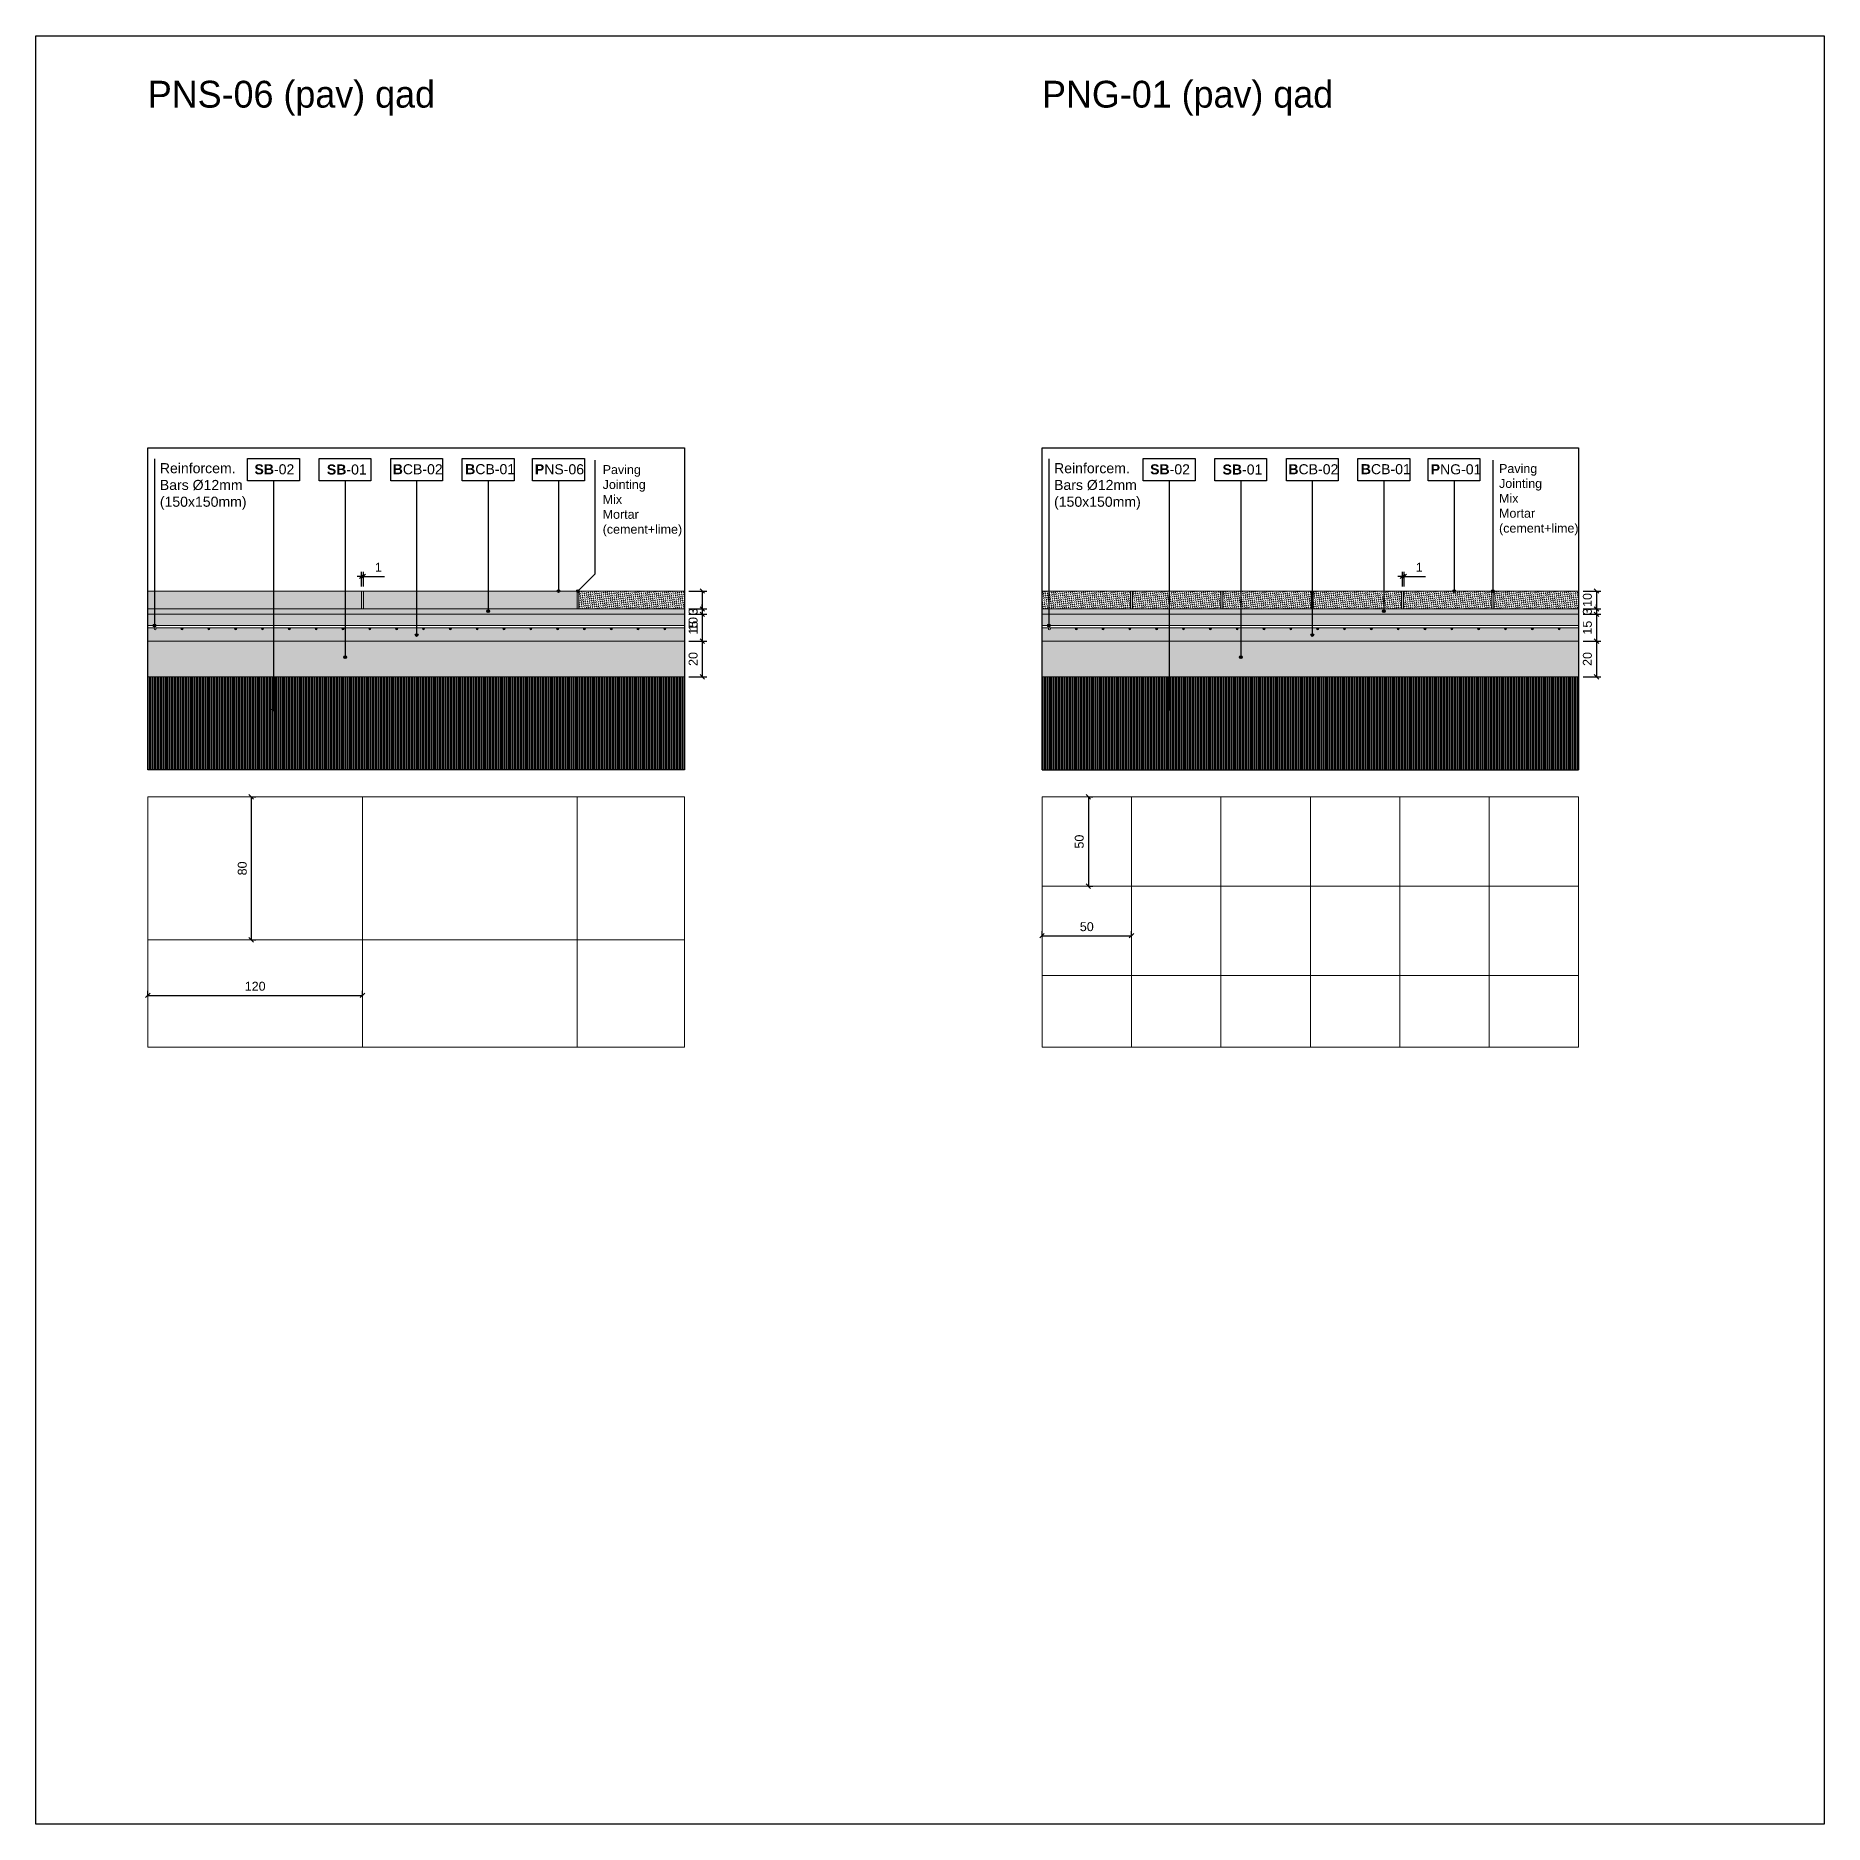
# Model space of a CAD drawing. Header units: metres. Extents: x -325 to 301, y -147 to 149.
# Drawn here: x 260.92 to 270.92, y 103.46 to 113.46 of the extents above; entities that cross this region are included whole.
import ezdxf

# ---------------------------------------------------------------- set-up
doc = ezdxf.new("R2010")
doc.units = ezdxf.units.M
doc.layers.get('Defpoints').update_dxf_attribs({"lineweight": 13})
doc.layers.add('-aux', color=50, linetype='Continuous', plot=False)
doc.layers.add('02-L-AUX', color=2, linetype='Continuous', plot=False)
doc.layers.add('0-TX-1_25', color=7, linetype='Continuous', true_color=0x3f4f7f)
doc.layers.add('EIT_3 TR sorra', color=7, linetype='Continuous', true_color=0xd8ceb0)
for name, color, linetype, lineweight, true_color in [('02-L-Joints-Paviment_07_Natural Stone', 7, 'Continuous', 5, 0x998833), ('03-TR-Paviment_08_Natural Stone Bleachers', 7, 'Continuous', 5, 0xafad9d), ('3-TR tot_u', 7, 'Continuous', 5, 0x787878)]:
    doc.layers.add(name, color=color, linetype=linetype, lineweight=lineweight, true_color=true_color)
for name, color, linetype, lineweight in [('1-CM', 7, 'Continuous', 0), ('2-L-secció', 1, 'Continuous', 0), ('2-metall', 5, 'Continuous', 0), ('3-TR Seleccionat', 44, 'Continuous', 0), ('3-TR Tot-u', 37, 'Continuous', 0)]:
    doc.layers.add(name, color=color, linetype=linetype, lineweight=lineweight)
for name, color, linetype in [('A-KEYPLAN_HATCH', 7, 'Continuous'), ('A_TEXT_2', 7, 'Continuous'), ('EIT_0 Llegenda', 7, 'Continuous')]:
    doc.layers.add(name, color=color, linetype=linetype)
doc.styles.get("Standard").update_dxf_attribs({"font": 'arial.ttf'})
doc.styles.add('x-llegenda materials$0$ENGRAVERS', font='TT0586M.TTF')
doc.dimstyles.new('ISO-25', dxfattribs={"dimtxt": 0.1, "dimasz": 0.1, "dimexe": 0.1, "dimexo": 0.1, "dimgap": 0.1, "dimtad": 1, "dimdec": 0, "dimlfac": 100, "dimzin": 9, "dimtxsty": 'Standard', "dimblk": 'OBLIQUE', "dimcen": 0.1, "dimadec": 0, "dimazin": 0, "dimtfac": 1, "dimtdec": 0, "dimtmove": 0, "dimatfit": 3, "dimldrblk": 'OBLIQUE', "dimfxl": 1, "dimarcsym": 0})

msp = doc.modelspace()

# ---------------------------------------------------------------- texts
at = {"layer": '0-TX-1_25', "char_height": 0.05625, "attachment_point": 1}
for s, width, insert in [('Reinforcem.\\PBars Ø12mm\\P(150x150mm)', 0.52163, (261.616, 111.067)), ('{\\H0.88889x;Paving Jointing Mix Mortar\\P(cement+lime)}', 0.32764, (264.092, 111.056)), ('Reinforcem.\\PBars Ø12mm\\P(150x150mm)', 0.52163, (266.616, 111.067)), ('{\\H0.88889x;Paving Jointing Mix Mortar\\P(cement+lime)}', 0.32764, (269.104, 111.062))]:
    msp.add_mtext_dynamic_manual_height_columns(s, width=width, gutter_width=0.338, heights=[0], dxfattribs=dict(at, insert=insert))
at = {"layer": 'EIT_0 Llegenda', "char_height": 0.15, "width": 19.2101, "attachment_point": 1, "style": 'x-llegenda materials$0$ENGRAVERS'}
for s, insert in [('PNS-06 (pav) qad', (261.549, 113.205)), ('PNG-01 (pav) qad', (266.549, 113.205))]:
    msp.add_mtext(s, dxfattribs=dict(at, insert=insert))

# ---------------------------------------------------------------- blocks, each defined once
blk = doc.blocks.new('hatch keyplan 2')
at = {"layer": 'A-KEYPLAN_HATCH'}
blk.add_lwpolyline([(0, 0.00548), (0.01287, 0.00548), (0.01287, 0), (0, 0)], close=True, dxfattribs=at)
blk = doc.blocks.new('hatch keyplan')
at = {"layer": 'A-KEYPLAN_HATCH'}
blk.add_blockref('hatch keyplan 2', (1.43058, 0.85215), dxfattribs=at)
blk = doc.blocks.new('PNS06')
at = {"layer": 'A-KEYPLAN_HATCH', "xscale": 0.7124947396918078, "yscale": 0.7124947396918078, "zscale": 0.7124947396918078}
blk.add_blockref('hatch keyplan', (-1.01928, -0.60715), dxfattribs=at)
at = {"layer": 'A_TEXT_2', "insert": (-0.00057, 0.00291), "char_height": 0.0017812, "attachment_point": 1}
blk.add_mtext_dynamic_manual_height_columns('\\pi0.00098;{\\fArial|b1|i0|c0|p34;P}NS-06', width=0.0103753, gutter_width=0.01069, heights=[0], dxfattribs=at)
blk = doc.blocks.new('_Oblique')
at = {"color": 0, "lineweight": -2}
blk.add_line((-0.5, -0.5), (0.5, 0.5), dxfattribs=at)
blk = doc.blocks.new('*D776')
at = {"layer": '0-TX-1_25', "color": 0, "lineweight": -2, "transparency": 16777216}
for p, q in [((264.574, 110.352), (264.674, 110.352)), ((264.649, 110.352), (264.649, 110.252)), ((264.574, 110.252), (264.674, 110.252)), ((264.649, 110.252), (264.649, 110.11))]:
    blk.add_line(p, q, dxfattribs=at)
at = {"layer": 'Defpoints', "color": 0, "transparency": 16777216}
for p in [(264.549, 110.352), (264.549, 110.252), (264.649, 110.252)]:
    blk.add_point(p, dxfattribs=at)
at = {"layer": '0-TX-1_25', "color": 0, "lineweight": -2, "transparency": 16777216, "xscale": 0.025, "yscale": 0.025, "zscale": 0.025}
for p, rotation in [((264.649, 110.352), 90), ((264.649, 110.252), 270)]:
    blk.add_blockref('_Oblique', p, dxfattribs=dict(at, rotation=rotation))
at = {"layer": '0-TX-1_25', "color": 0, "transparency": 16777216, "insert": (264.598, 110.168), "char_height": 0.05, "attachment_point": 5, "rotation": 90}
blk.add_mtext('10', dxfattribs=at)
blk = doc.blocks.new('*D777')
at = {"layer": '0-TX-1_25', "color": 0, "lineweight": -2, "transparency": 16777216}
for p, q in [((264.574, 110.072), (264.674, 110.072)), ((264.649, 110.072), (264.649, 109.872)), ((264.574, 109.872), (264.674, 109.872))]:
    blk.add_line(p, q, dxfattribs=at)
at = {"layer": 'Defpoints', "color": 0, "transparency": 16777216}
for p in [(264.549, 110.072), (264.549, 109.872), (264.649, 109.872)]:
    blk.add_point(p, dxfattribs=at)
at = {"layer": '0-TX-1_25', "color": 0, "lineweight": -2, "transparency": 16777216, "xscale": 0.025, "yscale": 0.025, "zscale": 0.025}
for p, rotation in [((264.649, 110.072), 90), ((264.649, 109.872), 270)]:
    blk.add_blockref('_Oblique', p, dxfattribs=dict(at, rotation=rotation))
at = {"layer": '0-TX-1_25', "color": 0, "transparency": 16777216, "insert": (264.598, 109.972), "char_height": 0.05, "attachment_point": 5, "rotation": 90}
blk.add_mtext('20', dxfattribs=at)
blk = doc.blocks.new('*D778')
at = {"layer": '0-TX-1_25', "color": 0, "lineweight": -2, "transparency": 16777216}
for p, q in [((264.574, 110.222), (264.674, 110.222)), ((264.649, 110.222), (264.649, 110.072)), ((264.574, 110.072), (264.674, 110.072))]:
    blk.add_line(p, q, dxfattribs=at)
at = {"layer": 'Defpoints', "color": 0, "transparency": 16777216}
for p in [(264.549, 110.222), (264.549, 110.072), (264.649, 110.072)]:
    blk.add_point(p, dxfattribs=at)
at = {"layer": '0-TX-1_25', "color": 0, "lineweight": -2, "transparency": 16777216, "xscale": 0.025, "yscale": 0.025, "zscale": 0.025}
for p, rotation in [((264.649, 110.222), 90), ((264.649, 110.072), 270)]:
    blk.add_blockref('_Oblique', p, dxfattribs=dict(at, rotation=rotation))
at = {"layer": '0-TX-1_25', "color": 0, "transparency": 16777216, "insert": (264.598, 110.147), "char_height": 0.05, "attachment_point": 5, "rotation": 90}
blk.add_mtext('15', dxfattribs=at)
blk = doc.blocks.new('*D779')
at = {"layer": '0-TX-1_25', "color": 0, "lineweight": -2, "transparency": 16777216}
for p, q in [((264.574, 110.252), (264.674, 110.252)), ((264.574, 110.222), (264.674, 110.222)), ((264.649, 110.252), (264.649, 110.277)), ((264.649, 110.252), (264.649, 110.222)), ((264.649, 110.222), (264.649, 110.197))]:
    blk.add_line(p, q, dxfattribs=at)
at = {"layer": 'Defpoints', "color": 0, "transparency": 16777216}
for p in [(264.549, 110.252), (264.549, 110.222), (264.649, 110.222)]:
    blk.add_point(p, dxfattribs=at)
at = {"layer": '0-TX-1_25', "color": 0, "lineweight": -2, "transparency": 16777216, "xscale": 0.025, "yscale": 0.025, "zscale": 0.025}
for p, rotation in [((264.649, 110.252), 270), ((264.649, 110.222), 90)]:
    blk.add_blockref('_Oblique', p, dxfattribs=dict(at, rotation=rotation))
at = {"layer": '0-TX-1_25', "color": 0, "transparency": 16777216, "insert": (264.598, 110.237), "char_height": 0.05, "attachment_point": 5, "rotation": 90}
blk.add_mtext('3', dxfattribs=at)
blk = doc.blocks.new('SB-02')
at = {"layer": 'A-KEYPLAN_HATCH'}
blk.add_blockref('hatch keyplan', (-1.43058, -0.85215), dxfattribs=at)
at = {"layer": 'A_TEXT_2', "insert": (-0.0008, 0.00408), "char_height": 0.0025, "attachment_point": 1}
blk.add_mtext_dynamic_manual_height_columns('\\pi0.00249;{\\fArial|b1|i0|c0|p34;SB}-02', width=0.0145619, gutter_width=0.015, heights=[0], dxfattribs=at)
blk = doc.blocks.new('B-CB01')
at = {"layer": 'A-KEYPLAN_HATCH'}
blk.add_blockref('hatch keyplan', (-1.43058, -0.85215), dxfattribs=at)
at = {"layer": 'A_TEXT_2', "insert": (-0.0008, 0.00411), "char_height": 0.0025, "attachment_point": 1}
blk.add_mtext_dynamic_manual_height_columns('\\pi0.00152;{\\fArial|b1|i0|c0|p34;B}CB-01', width=0.0145619, gutter_width=0.015, heights=[0], dxfattribs=at)
blk = doc.blocks.new('B-CB02')
at = {"layer": 'A-KEYPLAN_HATCH'}
blk.add_blockref('hatch keyplan', (-1.43058, -0.85215), dxfattribs=at)
at = {"layer": 'A_TEXT_2', "insert": (-0.0008, 0.00409), "char_height": 0.0025, "attachment_point": 1}
blk.add_mtext_dynamic_manual_height_columns('\\pi0.00129;{\\fArial|b1|i0|c0|p34;B}CB-02', width=0.0145619, gutter_width=0.015, heights=[0], dxfattribs=at)
blk = doc.blocks.new('POINT')
at = {"layer": '0-TX-1_25'}
h = blk.add_hatch(dxfattribs=at)
h.set_pattern_fill('ANGLE', color=256)
h.set_pattern_definition([(0, (-83.747, -12.726), (0, 6.985), [5.08, -1.905]), (90, (-83.747, -12.726), (-6.985, 4e-16), [5.08, -1.905])])
edge = h.paths.add_edge_path()
edge.add_arc((0, 0), 0.0075, 0, 360)
h = blk.add_hatch(color=256, dxfattribs=at)
h.dxf.hatch_style = 1
edge = h.paths.add_edge_path()
edge.add_arc((0, 0), 0.0075, 0, 360)
blk.add_circle((0, 0), 0.0075, dxfattribs=at)
blk = doc.blocks.new('SB-01')
at = {"layer": 'A-KEYPLAN_HATCH'}
blk.add_blockref('hatch keyplan', (-1.43058, -0.85215), dxfattribs=at)
at = {"layer": 'A_TEXT_2', "insert": (-0.0008, 0.00403), "char_height": 0.0025, "attachment_point": 1}
blk.add_mtext_dynamic_manual_height_columns('\\pi0.00271;{\\fArial|b1|i0|c0|p34;SB}-01', width=0.0145619, gutter_width=0.015, heights=[0], dxfattribs=at)
blk = doc.blocks.new('*D780')
at = {"layer": '0-TX-1_25', "color": 0, "lineweight": -2, "transparency": 16777216}
for p, q in [((262.127, 109.201), (262.152, 109.201)), ((262.127, 109.201), (262.127, 108.402)), ((262.127, 108.402), (262.152, 108.402))]:
    blk.add_line(p, q, dxfattribs=at)
at = {"layer": 'Defpoints', "color": 0, "transparency": 16777216}
for p in [(262.127, 109.201), (262.127, 108.402), (262.127, 108.402)]:
    blk.add_point(p, dxfattribs=at)
at = {"layer": '0-TX-1_25', "color": 0, "lineweight": -2, "transparency": 16777216, "xscale": 0.025, "yscale": 0.025, "zscale": 0.025}
for p, rotation in [((262.127, 109.201), 90), ((262.127, 108.402), 270)]:
    blk.add_blockref('_Oblique', p, dxfattribs=dict(at, rotation=rotation))
at = {"layer": '0-TX-1_25', "color": 0, "transparency": 16777216, "insert": (262.077, 108.801), "char_height": 0.05, "attachment_point": 5, "rotation": 90}
blk.add_mtext('80', dxfattribs=at)
blk = doc.blocks.new('*D781')
at = {"layer": '0-TX-1_25', "color": 0, "lineweight": -2, "transparency": 16777216}
for p, q in [((261.549, 108.091), (261.549, 108.116)), ((262.749, 108.091), (262.749, 108.116)), ((261.549, 108.091), (262.749, 108.091))]:
    blk.add_line(p, q, dxfattribs=at)
at = {"layer": 'Defpoints', "color": 0, "transparency": 16777216}
for p in [(261.549, 108.091), (262.749, 108.091), (262.749, 108.091)]:
    blk.add_point(p, dxfattribs=at)
at = {"layer": '0-TX-1_25', "color": 0, "lineweight": -2, "transparency": 16777216, "xscale": 0.025, "yscale": 0.025, "zscale": 0.025, "rotation": 180}
blk.add_blockref('_Oblique', (261.549, 108.091), dxfattribs=at)
at = {"layer": '0-TX-1_25', "color": 0, "lineweight": -2, "transparency": 16777216, "xscale": 0.025, "yscale": 0.025, "zscale": 0.025}
blk.add_blockref('_Oblique', (262.749, 108.091), dxfattribs=at)
at = {"layer": '0-TX-1_25', "color": 0, "transparency": 16777216, "insert": (262.149, 108.142), "char_height": 0.05, "attachment_point": 5}
blk.add_mtext('120', dxfattribs=at)
blk = doc.blocks.new('*D782')
at = {"layer": '0-TX-1_25', "color": 0, "lineweight": -2, "transparency": 16777216}
for p, q in [((262.744, 110.434), (262.719, 110.434)), ((262.744, 110.377), (262.744, 110.459)), ((262.744, 110.434), (262.754, 110.434)), ((262.754, 110.377), (262.754, 110.459)), ((262.754, 110.434), (262.872, 110.434))]:
    blk.add_line(p, q, dxfattribs=at)
at = {"layer": 'Defpoints', "color": 0, "transparency": 16777216}
for p in [(262.754, 110.434), (262.744, 110.352), (262.754, 110.352)]:
    blk.add_point(p, dxfattribs=at)
at = {"layer": '0-TX-1_25', "color": 0, "lineweight": -2, "transparency": 16777216, "xscale": 0.025, "yscale": 0.025, "zscale": 0.025}
blk.add_blockref('_Oblique', (262.744, 110.434), dxfattribs=at)
at = {"layer": '0-TX-1_25', "color": 0, "lineweight": -2, "transparency": 16777216, "xscale": 0.025, "yscale": 0.025, "zscale": 0.025, "rotation": 180}
blk.add_blockref('_Oblique', (262.754, 110.434), dxfattribs=at)
at = {"layer": '0-TX-1_25', "color": 0, "transparency": 16777216, "insert": (262.838, 110.485), "char_height": 0.05, "attachment_point": 5}
blk.add_mtext('1', dxfattribs=at)
blk = doc.blocks.new('PNG01')
at = {"layer": 'A-KEYPLAN_HATCH', "xscale": 0.7124947396918078, "yscale": 0.7124947396918078, "zscale": 0.7124947396918078}
blk.add_blockref('hatch keyplan', (-1.01928, -0.60715), dxfattribs=at)
at = {"layer": 'A_TEXT_2', "insert": (-0.00057, 0.00291), "char_height": 0.0017812, "attachment_point": 1}
blk.add_mtext_dynamic_manual_height_columns('\\pi0.00101;{\\fArial|b1|i0|c0|p34;P}NG-01', width=0.0103753, gutter_width=0.01069, heights=[0], dxfattribs=at)
blk = doc.blocks.new('*D790')
at = {"layer": '0-TX-1_25', "color": 0, "lineweight": -2, "transparency": 16777216}
for p, q in [((269.574, 110.352), (269.674, 110.352)), ((269.649, 110.352), (269.649, 110.252)), ((269.574, 110.252), (269.674, 110.252))]:
    blk.add_line(p, q, dxfattribs=at)
at = {"layer": 'Defpoints', "color": 0, "transparency": 16777216}
for p in [(269.549, 110.352), (269.549, 110.252), (269.649, 110.252)]:
    blk.add_point(p, dxfattribs=at)
at = {"layer": '0-TX-1_25', "color": 0, "lineweight": -2, "transparency": 16777216, "xscale": 0.025, "yscale": 0.025, "zscale": 0.025}
for p, rotation in [((269.649, 110.352), 90), ((269.649, 110.252), 270)]:
    blk.add_blockref('_Oblique', p, dxfattribs=dict(at, rotation=rotation))
at = {"layer": '0-TX-1_25', "color": 0, "transparency": 16777216, "insert": (269.598, 110.302), "char_height": 0.05, "attachment_point": 5, "rotation": 90}
blk.add_mtext('10', dxfattribs=at)
blk = doc.blocks.new('*D791')
at = {"layer": '0-TX-1_25', "color": 0, "lineweight": -2, "transparency": 16777216}
for p, q in [((269.574, 110.072), (269.674, 110.072)), ((269.649, 110.072), (269.649, 109.872)), ((269.574, 109.872), (269.674, 109.872))]:
    blk.add_line(p, q, dxfattribs=at)
at = {"layer": 'Defpoints', "color": 0, "transparency": 16777216}
for p in [(269.549, 110.072), (269.549, 109.872), (269.649, 109.872)]:
    blk.add_point(p, dxfattribs=at)
at = {"layer": '0-TX-1_25', "color": 0, "lineweight": -2, "transparency": 16777216, "xscale": 0.025, "yscale": 0.025, "zscale": 0.025}
for p, rotation in [((269.649, 110.072), 90), ((269.649, 109.872), 270)]:
    blk.add_blockref('_Oblique', p, dxfattribs=dict(at, rotation=rotation))
at = {"layer": '0-TX-1_25', "color": 0, "transparency": 16777216, "insert": (269.598, 109.972), "char_height": 0.05, "attachment_point": 5, "rotation": 90}
blk.add_mtext('20', dxfattribs=at)
blk = doc.blocks.new('*D792')
at = {"layer": '0-TX-1_25', "color": 0, "lineweight": -2, "transparency": 16777216}
for p, q in [((269.574, 110.222), (269.674, 110.222)), ((269.649, 110.222), (269.649, 110.072)), ((269.574, 110.072), (269.674, 110.072))]:
    blk.add_line(p, q, dxfattribs=at)
at = {"layer": 'Defpoints', "color": 0, "transparency": 16777216}
for p in [(269.549, 110.222), (269.549, 110.072), (269.649, 110.072)]:
    blk.add_point(p, dxfattribs=at)
at = {"layer": '0-TX-1_25', "color": 0, "lineweight": -2, "transparency": 16777216, "xscale": 0.025, "yscale": 0.025, "zscale": 0.025}
for p, rotation in [((269.649, 110.222), 90), ((269.649, 110.072), 270)]:
    blk.add_blockref('_Oblique', p, dxfattribs=dict(at, rotation=rotation))
at = {"layer": '0-TX-1_25', "color": 0, "transparency": 16777216, "insert": (269.598, 110.147), "char_height": 0.05, "attachment_point": 5, "rotation": 90}
blk.add_mtext('15', dxfattribs=at)
blk = doc.blocks.new('*D793')
at = {"layer": '0-TX-1_25', "color": 0, "lineweight": -2, "transparency": 16777216}
for p, q in [((269.574, 110.252), (269.674, 110.252)), ((269.574, 110.222), (269.674, 110.222)), ((269.649, 110.252), (269.649, 110.277)), ((269.649, 110.252), (269.649, 110.222)), ((269.649, 110.222), (269.649, 110.197))]:
    blk.add_line(p, q, dxfattribs=at)
at = {"layer": 'Defpoints', "color": 0, "transparency": 16777216}
for p in [(269.549, 110.252), (269.549, 110.222), (269.649, 110.222)]:
    blk.add_point(p, dxfattribs=at)
at = {"layer": '0-TX-1_25', "color": 0, "lineweight": -2, "transparency": 16777216, "xscale": 0.025, "yscale": 0.025, "zscale": 0.025}
for p, rotation in [((269.649, 110.252), 270), ((269.649, 110.222), 90)]:
    blk.add_blockref('_Oblique', p, dxfattribs=dict(at, rotation=rotation))
at = {"layer": '0-TX-1_25', "color": 0, "transparency": 16777216, "insert": (269.598, 110.237), "char_height": 0.05, "attachment_point": 5, "rotation": 90}
blk.add_mtext('3', dxfattribs=at)
blk = doc.blocks.new('*D794')
at = {"layer": '0-TX-1_25', "color": 0, "lineweight": -2, "transparency": 16777216}
for p, q in [((266.808, 109.201), (266.833, 109.201)), ((266.808, 109.201), (266.808, 108.702)), ((266.808, 108.702), (266.833, 108.702))]:
    blk.add_line(p, q, dxfattribs=at)
at = {"layer": 'Defpoints', "color": 0, "transparency": 16777216}
for p in [(266.808, 109.201), (266.808, 108.702), (266.808, 108.702)]:
    blk.add_point(p, dxfattribs=at)
at = {"layer": '0-TX-1_25', "color": 0, "lineweight": -2, "transparency": 16777216, "xscale": 0.025, "yscale": 0.025, "zscale": 0.025}
for p, rotation in [((266.808, 109.201), 90), ((266.808, 108.702), 270)]:
    blk.add_blockref('_Oblique', p, dxfattribs=dict(at, rotation=rotation))
at = {"layer": '0-TX-1_25', "color": 0, "transparency": 16777216, "insert": (266.757, 108.951), "char_height": 0.05, "attachment_point": 5, "rotation": 90}
blk.add_mtext('50', dxfattribs=at)
blk = doc.blocks.new('*D795')
at = {"layer": '0-TX-1_25', "color": 0, "lineweight": -2, "transparency": 16777216}
for p, q in [((266.549, 108.425), (266.549, 108.45)), ((266.549, 108.425), (267.049, 108.425)), ((267.049, 108.425), (267.049, 108.45))]:
    blk.add_line(p, q, dxfattribs=at)
at = {"layer": 'Defpoints', "color": 0, "transparency": 16777216}
for p in [(266.549, 108.425), (267.049, 108.425), (267.049, 108.425)]:
    blk.add_point(p, dxfattribs=at)
at = {"layer": '0-TX-1_25', "color": 0, "lineweight": -2, "transparency": 16777216, "xscale": 0.025, "yscale": 0.025, "zscale": 0.025, "rotation": 180}
blk.add_blockref('_Oblique', (266.549, 108.425), dxfattribs=at)
at = {"layer": '0-TX-1_25', "color": 0, "lineweight": -2, "transparency": 16777216, "xscale": 0.025, "yscale": 0.025, "zscale": 0.025}
blk.add_blockref('_Oblique', (267.049, 108.425), dxfattribs=at)
at = {"layer": '0-TX-1_25', "color": 0, "transparency": 16777216, "insert": (266.799, 108.475), "char_height": 0.05, "attachment_point": 5}
blk.add_mtext('50', dxfattribs=at)
blk = doc.blocks.new('*D796')
at = {"layer": '0-TX-1_25', "color": 0, "lineweight": -2, "transparency": 16777216}
for p, q in [((268.564, 110.434), (268.539, 110.434)), ((268.564, 110.377), (268.564, 110.459)), ((268.564, 110.434), (268.574, 110.434)), ((268.574, 110.377), (268.574, 110.459)), ((268.574, 110.434), (268.692, 110.434))]:
    blk.add_line(p, q, dxfattribs=at)
at = {"layer": 'Defpoints', "color": 0, "transparency": 16777216}
for p in [(268.574, 110.434), (268.564, 110.352), (268.574, 110.352)]:
    blk.add_point(p, dxfattribs=at)
at = {"layer": '0-TX-1_25', "color": 0, "lineweight": -2, "transparency": 16777216, "xscale": 0.025, "yscale": 0.025, "zscale": 0.025}
blk.add_blockref('_Oblique', (268.564, 110.434), dxfattribs=at)
at = {"layer": '0-TX-1_25', "color": 0, "lineweight": -2, "transparency": 16777216, "xscale": 0.025, "yscale": 0.025, "zscale": 0.025, "rotation": 180}
blk.add_blockref('_Oblique', (268.574, 110.434), dxfattribs=at)
at = {"layer": '0-TX-1_25', "color": 0, "transparency": 16777216, "insert": (268.658, 110.485), "char_height": 0.05, "attachment_point": 5}
blk.add_mtext('1', dxfattribs=at)
blk = doc.blocks.new('*U2865')
at = {"layer": '2-metall'}
blk.add_circle((0.041, -0.006), 0.006, dxfattribs=at)
blk = doc.blocks.new('*U2866')
at = {"layer": '2-metall', "color": 0, "linetype": 'ByBlock', "lineweight": -2, "transparency": 16777216}
for p in [(261.549, 110.147), (261.699, 110.147), (261.849, 110.147), (261.999, 110.147), (262.149, 110.147), (262.299, 110.147), (262.449, 110.147), (262.599, 110.147), (262.749, 110.147), (262.899, 110.147), (263.049, 110.147), (263.199, 110.147), (263.349, 110.147), (263.499, 110.147), (263.649, 110.147), (263.799, 110.147), (263.949, 110.147), (264.099, 110.147), (264.249, 110.147), (264.399, 110.147)]:
    blk.add_blockref('*U2865', p, dxfattribs=at)
blk = doc.blocks.new('*U2867')
at = {"layer": '2-metall'}
blk.add_circle((0.041, -0.006), 0.006, dxfattribs=at)
blk = doc.blocks.new('*U2868')
at = {"layer": '2-metall', "color": 0, "linetype": 'ByBlock', "lineweight": -2, "transparency": 16777216}
for p in [(266.549, 110.147), (266.699, 110.147), (266.849, 110.147), (266.999, 110.147), (267.149, 110.147), (267.299, 110.147), (267.449, 110.147), (267.599, 110.147), (267.749, 110.147), (267.899, 110.147), (268.049, 110.147), (268.199, 110.147), (268.349, 110.147), (268.499, 110.147), (268.649, 110.147), (268.799, 110.147), (268.949, 110.147), (269.099, 110.147), (269.249, 110.147), (269.399, 110.147)]:
    blk.add_blockref('*U2867', p, dxfattribs=at)

# ---------------------------------------------------------------- dimensions: what is measured, and where the dimension line sits
at = {"layer": '0-TX-1_25'}
for base, p1, p2, picture, middle in [((262.754, 110.434), (262.744, 110.352), (262.754, 110.352), '*D782', (262.838, 110.485)), ((268.574, 110.434), (268.564, 110.352), (268.574, 110.352), '*D796', (268.658, 110.485)), ((267.049, 108.425), (266.549, 108.425), (267.049, 108.425), '*D795', (266.799, 108.475)), ((262.749, 108.091), (261.549, 108.091), (262.749, 108.091), '*D781', (262.149, 108.142))]:
    dim = msp.add_linear_dim(base=base, p1=p1, p2=p2, dimstyle='ISO-25', override={"dimtxt": 0.05, "dimasz": 0.025, "dimexe": 0.025, "dimexo": 0.025, "dimgap": 0.025, "dimblk1": 'Oblique', "dimblk2": 'Oblique', "dimsah": 1, "dimfxl": 0.1, "dimfxlon": 1, "dimarcsym": 1}, dxfattribs=at)
    dim.commit()
    dim.dimension.update_dxf_attribs({"geometry": picture, "text_midpoint": middle})
for base, p1, p2, picture, middle in [((264.649, 110.252), (264.549, 110.352), (264.549, 110.252), '*D776', (264.598, 110.168)), ((264.649, 110.072), (264.549, 110.222), (264.549, 110.072), '*D778', (264.598, 110.147)), ((269.649, 110.072), (269.549, 110.222), (269.549, 110.072), '*D792', (269.598, 110.147)), ((264.649, 109.872), (264.549, 110.072), (264.549, 109.872), '*D777', (264.598, 109.972)), ((269.649, 109.872), (269.549, 110.072), (269.549, 109.872), '*D791', (269.598, 109.972)), ((262.127, 108.402), (262.127, 109.201), (262.127, 108.402), '*D780', (262.077, 108.801)), ((266.808, 108.702), (266.808, 109.201), (266.808, 108.702), '*D794', (266.757, 108.951))]:
    dim = msp.add_linear_dim(base=base, p1=p1, p2=p2, angle=90, dimstyle='ISO-25', override={"dimtxt": 0.05, "dimasz": 0.025, "dimexe": 0.025, "dimexo": 0.025, "dimgap": 0.025, "dimblk1": 'Oblique', "dimblk2": 'Oblique', "dimsah": 1, "dimfxl": 0.1, "dimfxlon": 1, "dimarcsym": 1}, dxfattribs=at)
    dim.commit()
    dim.dimension.update_dxf_attribs({"geometry": picture, "text_midpoint": middle})
for base, p1, p2, picture, middle in [((269.649, 110.252), (269.549, 110.352), (269.549, 110.252), '*D790', (269.649, 110.302)), ((264.649, 110.222), (264.549, 110.252), (264.549, 110.222), '*D779', (264.649, 110.237)), ((269.649, 110.222), (269.549, 110.252), (269.549, 110.222), '*D793', (269.649, 110.237))]:
    dim = msp.add_linear_dim(base=base, p1=p1, p2=p2, angle=90, dimstyle='ISO-25', override={"dimtxt": 0.05, "dimasz": 0.025, "dimexe": 0.025, "dimexo": 0.025, "dimgap": 0.025, "dimblk1": 'Oblique', "dimblk2": 'Oblique', "dimsah": 1, "dimfxl": 0.1, "dimfxlon": 1, "dimarcsym": 1}, dxfattribs=at)
    dim.commit()
    dim.dimension.update_dxf_attribs({"geometry": picture, "text_midpoint": middle, "dimtype": 160})

# ---------------------------------------------------------------- hatches: boundary and pattern name
at = {"layer": '03-TR-Paviment_08_Natural Stone Bleachers'}
h = msp.add_hatch(dxfattribs=at)
h.set_pattern_fill('DASH', color=256, scale=0.002611, angle=233, style=0, double=1)
h.set_pattern_definition([(233, (3e-10, -20.7), (0.00163153231, -0.01160895562), [0.00828944353, -0.00828944353])])
h.paths.add_polyline_path([(262.744, 110.252), (262.744, 110.352), (261.549, 110.352), (261.549, 110.252)])
h = msp.add_hatch(dxfattribs=at)
h.set_pattern_fill('DASH', color=256, scale=0.002611, angle=233, style=0, double=1)
h.set_pattern_definition([(233, (1.205, -20.7), (0.00163153231, -0.01160895562), [0.00828944353, -0.00828944353])])
h.paths.add_polyline_path([(263.949, 110.252), (263.949, 110.352), (262.754, 110.352), (262.754, 110.252)])
h = msp.add_hatch(dxfattribs=at)
h.set_pattern_fill('DASH', color=256, scale=0.002611, angle=233, style=0, double=1)
h.set_pattern_definition([(233, (2.41, -20.7), (0.00163153231, -0.01160895562), [0.00828944353, -0.00828944353])])
h.paths.add_polyline_path([(264.549, 110.252), (264.549, 110.352), (263.959, 110.352), (263.959, 110.252)])
h = msp.add_hatch(dxfattribs=at)
h.set_pattern_fill('DASH', color=256, scale=0.002611, angle=233, style=0, double=1)
h.set_pattern_definition([(233, (5, -20.7), (0.00163153231, -0.01160895562), [0.00828944353, -0.00828944353])])
h.paths.add_polyline_path([(267.044, 110.252), (267.044, 110.352), (266.549, 110.352), (266.549, 110.252)])
h = msp.add_hatch(dxfattribs=at)
h.set_pattern_fill('DASH', color=256, scale=0.002611, angle=233, style=0, double=1)
h.set_pattern_definition([(233, (5.505, -20.7), (0.00163153231, -0.01160895562), [0.00828944353, -0.00828944353])])
h.paths.add_polyline_path([(267.549, 110.252), (267.549, 110.352), (267.054, 110.352), (267.054, 110.252)])
h = msp.add_hatch(dxfattribs=at)
h.set_pattern_fill('DASH', color=256, scale=0.002611, angle=233, style=0, double=1)
h.set_pattern_definition([(233, (6.01, -20.7), (0.00163153231, -0.01160895562), [0.00828944353, -0.00828944353])])
h.paths.add_polyline_path([(268.054, 110.252), (268.054, 110.352), (267.559, 110.352), (267.559, 110.252)])
h = msp.add_hatch(dxfattribs=at)
h.set_pattern_fill('DASH', color=256, scale=0.002611, angle=233, style=0, double=1)
h.set_pattern_definition([(233, (6.515, -20.7), (0.00163153231, -0.01160895562), [0.00828944353, -0.00828944353])])
h.paths.add_polyline_path([(268.559, 110.252), (268.559, 110.352), (268.064, 110.352), (268.064, 110.252)])
h = msp.add_hatch(dxfattribs=at)
h.set_pattern_fill('DASH', color=256, scale=0.002611, angle=233, style=0, double=1)
h.set_pattern_definition([(233, (7.02, -20.7), (0.00163153231, -0.01160895562), [0.00828944353, -0.00828944353])])
h.paths.add_polyline_path([(269.064, 110.252), (269.064, 110.352), (268.569, 110.352), (268.569, 110.252)])
h = msp.add_hatch(dxfattribs=at)
h.set_pattern_fill('DASH', color=256, scale=0.002611, angle=233, style=0, double=1)
h.set_pattern_definition([(233, (7.525, -20.7), (0.00163153231, -0.01160895562), [0.00828944353, -0.00828944353])])
h.paths.add_polyline_path([(269.549, 110.252), (269.549, 110.352), (269.074, 110.352), (269.074, 110.252)])
at = {"layer": '2-metall'}
h = msp.add_hatch(color=256, dxfattribs=at)
h.dxf.hatch_style = 1
edge = h.paths.add_edge_path()
edge.add_arc((261.59, 110.141), 0.006, 0, 360)
edge = h.paths.add_edge_path()
edge.add_arc((261.74, 110.141), 0.006, 0, 360)
edge = h.paths.add_edge_path()
edge.add_arc((261.89, 110.141), 0.006, 0, 360)
edge = h.paths.add_edge_path()
edge.add_arc((262.04, 110.141), 0.006, 0, 360)
edge = h.paths.add_edge_path()
edge.add_arc((262.19, 110.141), 0.006, 0, 360)
edge = h.paths.add_edge_path()
edge.add_arc((262.34, 110.141), 0.006, 0, 360)
edge = h.paths.add_edge_path()
edge.add_arc((262.49, 110.141), 0.006, 0, 360)
edge = h.paths.add_edge_path()
edge.add_arc((262.64, 110.141), 0.006, 0, 360)
edge = h.paths.add_edge_path()
edge.add_arc((262.79, 110.141), 0.006, 0, 360)
edge = h.paths.add_edge_path()
edge.add_arc((262.94, 110.141), 0.006, 0, 360)
edge = h.paths.add_edge_path()
edge.add_arc((263.09, 110.141), 0.006, 0, 360)
edge = h.paths.add_edge_path()
edge.add_arc((263.24, 110.141), 0.006, 0, 360)
edge = h.paths.add_edge_path()
edge.add_arc((263.39, 110.141), 0.006, 0, 360)
edge = h.paths.add_edge_path()
edge.add_arc((263.54, 110.141), 0.006, 0, 360)
edge = h.paths.add_edge_path()
edge.add_arc((263.69, 110.141), 0.006, 0, 360)
edge = h.paths.add_edge_path()
edge.add_arc((263.84, 110.141), 0.006, 0, 360)
edge = h.paths.add_edge_path()
edge.add_arc((263.99, 110.141), 0.006, 0, 360)
edge = h.paths.add_edge_path()
edge.add_arc((264.14, 110.141), 0.006, 0, 360)
edge = h.paths.add_edge_path()
edge.add_arc((264.29, 110.141), 0.006, 0, 360)
edge = h.paths.add_edge_path()
edge.add_arc((264.44, 110.141), 0.006, 0, 360)
h = msp.add_hatch(color=256, dxfattribs=at)
h.dxf.hatch_style = 1
edge = h.paths.add_edge_path()
edge.add_arc((261.74, 110.141), 0.006, 0, 360)
h = msp.add_hatch(color=256, dxfattribs=at)
h.dxf.hatch_style = 1
edge = h.paths.add_edge_path()
edge.add_arc((261.89, 110.141), 0.006, 0, 360)
h = msp.add_hatch(color=256, dxfattribs=at)
h.dxf.hatch_style = 1
edge = h.paths.add_edge_path()
edge.add_arc((262.04, 110.141), 0.006, 0, 360)
h = msp.add_hatch(color=256, dxfattribs=at)
h.dxf.hatch_style = 1
edge = h.paths.add_edge_path()
edge.add_arc((262.19, 110.141), 0.006, 0, 360)
h = msp.add_hatch(color=256, dxfattribs=at)
h.dxf.hatch_style = 1
edge = h.paths.add_edge_path()
edge.add_arc((262.34, 110.141), 0.006, 0, 360)
h = msp.add_hatch(color=256, dxfattribs=at)
h.dxf.hatch_style = 1
edge = h.paths.add_edge_path()
edge.add_arc((262.49, 110.141), 0.006, 0, 360)
h = msp.add_hatch(color=256, dxfattribs=at)
h.dxf.hatch_style = 1
edge = h.paths.add_edge_path()
edge.add_arc((262.64, 110.141), 0.006, 0, 360)
h = msp.add_hatch(color=256, dxfattribs=at)
h.dxf.hatch_style = 1
edge = h.paths.add_edge_path()
edge.add_arc((262.79, 110.141), 0.006, 0, 360)
h = msp.add_hatch(color=256, dxfattribs=at)
h.dxf.hatch_style = 1
edge = h.paths.add_edge_path()
edge.add_arc((262.94, 110.141), 0.006, 0, 360)
h = msp.add_hatch(color=256, dxfattribs=at)
h.dxf.hatch_style = 1
edge = h.paths.add_edge_path()
edge.add_arc((263.09, 110.141), 0.006, 0, 360)
h = msp.add_hatch(color=256, dxfattribs=at)
h.dxf.hatch_style = 1
edge = h.paths.add_edge_path()
edge.add_arc((263.24, 110.141), 0.006, 0, 360)
h = msp.add_hatch(color=256, dxfattribs=at)
h.dxf.hatch_style = 1
edge = h.paths.add_edge_path()
edge.add_arc((263.39, 110.141), 0.006, 0, 360)
h = msp.add_hatch(color=256, dxfattribs=at)
h.dxf.hatch_style = 1
edge = h.paths.add_edge_path()
edge.add_arc((263.54, 110.141), 0.006, 0, 360)
h = msp.add_hatch(color=256, dxfattribs=at)
h.dxf.hatch_style = 1
edge = h.paths.add_edge_path()
edge.add_arc((263.69, 110.141), 0.006, 0, 360)
h = msp.add_hatch(color=256, dxfattribs=at)
h.dxf.hatch_style = 1
edge = h.paths.add_edge_path()
edge.add_arc((263.84, 110.141), 0.006, 0, 360)
h = msp.add_hatch(color=256, dxfattribs=at)
h.dxf.hatch_style = 1
edge = h.paths.add_edge_path()
edge.add_arc((263.99, 110.141), 0.006, 0, 360)
h = msp.add_hatch(color=256, dxfattribs=at)
h.dxf.hatch_style = 1
edge = h.paths.add_edge_path()
edge.add_arc((264.14, 110.141), 0.006, 0, 360)
h = msp.add_hatch(color=256, dxfattribs=at)
h.dxf.hatch_style = 1
edge = h.paths.add_edge_path()
edge.add_arc((264.29, 110.141), 0.006, 0, 360)
h = msp.add_hatch(color=256, dxfattribs=at)
h.dxf.hatch_style = 1
edge = h.paths.add_edge_path()
edge.add_arc((264.44, 110.141), 0.006, 0, 360)
h = msp.add_hatch(color=256, dxfattribs=at)
h.dxf.hatch_style = 1
edge = h.paths.add_edge_path()
edge.add_arc((266.59, 110.141), 0.006, 0, 360)
edge = h.paths.add_edge_path()
edge.add_arc((266.74, 110.141), 0.006, 0, 360)
edge = h.paths.add_edge_path()
edge.add_arc((266.89, 110.141), 0.006, 0, 360)
edge = h.paths.add_edge_path()
edge.add_arc((267.04, 110.141), 0.006, 0, 360)
edge = h.paths.add_edge_path()
edge.add_arc((267.19, 110.141), 0.006, 0, 360)
edge = h.paths.add_edge_path()
edge.add_arc((267.34, 110.141), 0.006, 0, 360)
edge = h.paths.add_edge_path()
edge.add_arc((267.49, 110.141), 0.006, 0, 360)
edge = h.paths.add_edge_path()
edge.add_arc((267.64, 110.141), 0.006, 0, 360)
edge = h.paths.add_edge_path()
edge.add_arc((267.79, 110.141), 0.006, 0, 360)
edge = h.paths.add_edge_path()
edge.add_arc((267.94, 110.141), 0.006, 0, 360)
edge = h.paths.add_edge_path()
edge.add_arc((268.09, 110.141), 0.006, 0, 360)
edge = h.paths.add_edge_path()
edge.add_arc((268.24, 110.141), 0.006, 0, 360)
edge = h.paths.add_edge_path()
edge.add_arc((268.39, 110.141), 0.006, 0, 360)
edge = h.paths.add_edge_path()
edge.add_arc((268.54, 110.141), 0.006, 0, 360)
edge = h.paths.add_edge_path()
edge.add_arc((268.69, 110.141), 0.006, 0, 360)
edge = h.paths.add_edge_path()
edge.add_arc((268.84, 110.141), 0.006, 0, 360)
edge = h.paths.add_edge_path()
edge.add_arc((268.99, 110.141), 0.006, 0, 360)
edge = h.paths.add_edge_path()
edge.add_arc((269.14, 110.141), 0.006, 0, 360)
edge = h.paths.add_edge_path()
edge.add_arc((269.29, 110.141), 0.006, 0, 360)
edge = h.paths.add_edge_path()
edge.add_arc((269.44, 110.141), 0.006, 0, 360)
h = msp.add_hatch(color=256, dxfattribs=at)
h.dxf.hatch_style = 1
edge = h.paths.add_edge_path()
edge.add_arc((266.74, 110.141), 0.006, 0, 360)
h = msp.add_hatch(color=256, dxfattribs=at)
h.dxf.hatch_style = 1
edge = h.paths.add_edge_path()
edge.add_arc((266.89, 110.141), 0.006, 0, 360)
h = msp.add_hatch(color=256, dxfattribs=at)
h.dxf.hatch_style = 1
edge = h.paths.add_edge_path()
edge.add_arc((267.04, 110.141), 0.006, 0, 360)
h = msp.add_hatch(color=256, dxfattribs=at)
h.dxf.hatch_style = 1
edge = h.paths.add_edge_path()
edge.add_arc((267.19, 110.141), 0.006, 0, 360)
h = msp.add_hatch(color=256, dxfattribs=at)
h.dxf.hatch_style = 1
edge = h.paths.add_edge_path()
edge.add_arc((267.34, 110.141), 0.006, 0, 360)
h = msp.add_hatch(color=256, dxfattribs=at)
h.dxf.hatch_style = 1
edge = h.paths.add_edge_path()
edge.add_arc((267.49, 110.141), 0.006, 0, 360)
h = msp.add_hatch(color=256, dxfattribs=at)
h.dxf.hatch_style = 1
edge = h.paths.add_edge_path()
edge.add_arc((267.64, 110.141), 0.006, 0, 360)
h = msp.add_hatch(color=256, dxfattribs=at)
h.dxf.hatch_style = 1
edge = h.paths.add_edge_path()
edge.add_arc((267.79, 110.141), 0.006, 0, 360)
h = msp.add_hatch(color=256, dxfattribs=at)
h.dxf.hatch_style = 1
edge = h.paths.add_edge_path()
edge.add_arc((267.94, 110.141), 0.006, 0, 360)
h = msp.add_hatch(color=256, dxfattribs=at)
h.dxf.hatch_style = 1
edge = h.paths.add_edge_path()
edge.add_arc((268.09, 110.141), 0.006, 0, 360)
h = msp.add_hatch(color=256, dxfattribs=at)
h.dxf.hatch_style = 1
edge = h.paths.add_edge_path()
edge.add_arc((268.24, 110.141), 0.006, 0, 360)
h = msp.add_hatch(color=256, dxfattribs=at)
h.dxf.hatch_style = 1
edge = h.paths.add_edge_path()
edge.add_arc((268.39, 110.141), 0.006, 0, 360)
h = msp.add_hatch(color=256, dxfattribs=at)
h.dxf.hatch_style = 1
edge = h.paths.add_edge_path()
edge.add_arc((268.54, 110.141), 0.006, 0, 360)
h = msp.add_hatch(color=256, dxfattribs=at)
h.dxf.hatch_style = 1
edge = h.paths.add_edge_path()
edge.add_arc((268.69, 110.141), 0.006, 0, 360)
h = msp.add_hatch(color=256, dxfattribs=at)
h.dxf.hatch_style = 1
edge = h.paths.add_edge_path()
edge.add_arc((268.84, 110.141), 0.006, 0, 360)
h = msp.add_hatch(color=256, dxfattribs=at)
h.dxf.hatch_style = 1
edge = h.paths.add_edge_path()
edge.add_arc((268.99, 110.141), 0.006, 0, 360)
h = msp.add_hatch(color=256, dxfattribs=at)
h.dxf.hatch_style = 1
edge = h.paths.add_edge_path()
edge.add_arc((269.14, 110.141), 0.006, 0, 360)
h = msp.add_hatch(color=256, dxfattribs=at)
h.dxf.hatch_style = 1
edge = h.paths.add_edge_path()
edge.add_arc((269.29, 110.141), 0.006, 0, 360)
h = msp.add_hatch(color=256, dxfattribs=at)
h.dxf.hatch_style = 1
edge = h.paths.add_edge_path()
edge.add_arc((269.44, 110.141), 0.006, 0, 360)
at = {"layer": '3-TR Seleccionat'}
h = msp.add_hatch(dxfattribs=at)
h.set_pattern_fill('ANSI31', color=256, scale=0.002, angle=225, style=0)
h.set_pattern_definition([(270, (90, -20.7), (0.00635, -1e-18), [])])
h.paths.add_polyline_path([(261.549, 109.352), (264.549, 109.352), (264.549, 109.872), (261.549, 109.872)])
h = msp.add_hatch(dxfattribs=at)
h.set_pattern_fill('ANSI31', color=256, scale=0.002, angle=225, style=0)
h.set_pattern_definition([(270, (95, -20.7), (0.00635, -1e-18), [])])
h.paths.add_polyline_path([(266.549, 109.352), (269.549, 109.352), (269.549, 109.872), (266.549, 109.872)])
at = {"layer": '3-TR Tot-u'}
h = msp.add_hatch(dxfattribs=at)
h.set_pattern_fill('EARTH', color=256, scale=0.005, style=0)
h.set_pattern_definition([(0, (80, -20.83), (0.03175, 0.03175), [0.03175, -0.03175]), (0, (80, -20.818094), (0.03175, 0.03175), [0.03175, -0.03175]), (0, (80, -20.806187), (0.03175, 0.03175), [0.03175, -0.03175]), (90, (80.00397, -20.80222), (-0.03175, 0.03175), [0.03175, -0.03175]), (90, (80.015875, -20.80222), (-0.03175, 0.03175), [0.03175, -0.03175]), (90, (80.02778, -20.80222), (-0.03175, 0.03175), [0.03175, -0.03175])])
h.paths.add_polyline_path([(264.549, 110.072), (261.549, 110.072), (261.549, 109.872), (264.549, 109.872)])
h = msp.add_hatch(dxfattribs=at)
h.set_pattern_fill('EARTH', color=256, scale=0.005, style=0)
h.set_pattern_definition([(0, (85, -20.83), (0.03175, 0.03175), [0.03175, -0.03175]), (0, (85, -20.818094), (0.03175, 0.03175), [0.03175, -0.03175]), (0, (85, -20.806187), (0.03175, 0.03175), [0.03175, -0.03175]), (90, (85.00397, -20.80222), (-0.03175, 0.03175), [0.03175, -0.03175]), (90, (85.015875, -20.80222), (-0.03175, 0.03175), [0.03175, -0.03175]), (90, (85.02778, -20.80222), (-0.03175, 0.03175), [0.03175, -0.03175])])
h.paths.add_polyline_path([(269.549, 110.072), (266.549, 110.072), (266.549, 109.872), (269.549, 109.872)])
at = {"layer": '3-TR tot_u'}
h = msp.add_hatch(dxfattribs=at)
h.set_pattern_fill('AR-CONC', color=256, scale=0.0002, angle=90.2664)
h.set_pattern_definition([(140.266414, (227.234448, 42.50262), (0.003018359, 0.036451363), [0.00381, -0.04191]), (85.266414, (227.234448, 42.50262), (-0.038178181, -0.007226283), [0.003048, -0.033528117]), (190.71786, (227.2347, 42.505657), (-0.035159821, 0.02922508), [0.003238002, -0.035618049]), (136.450614, (227.22429, 42.50257), (0.008156283, 0.05425432), [0.005715, -0.062865]), (186.90197, (227.22497, 42.507093), (-0.049705466, 0.047250218), [0.004857005, -0.05342712]), (81.450565, (227.22429, 42.50257), (-0.049705466, 0.047250218), [0.004571993, -0.050291946]), (111.266414, (227.226804, 42.507664), (0.020311824, 0.030417653), [0.00381, -0.04191]), (56.266414, (227.226804, 42.507664), (-0.036894668, 0.012188985), [0.003048, -0.033528]), (161.71786, (227.228497, 42.5102), (-0.016582845, 0.042606638), [0.003238002, -0.035617988]), (127.766414, (227.234448, 42.50262), (-0.0169136972, 0.0005390813), [0, -0.0331216, 0, -0.034036, 0, -0.033655]), (97.766414, (227.234448, 42.50262), (-0.020098038, 0.0132706243), [0, -0.0194056, 0, -0.0323596, 0, -0.012827]), (57.766414, (227.2345, 42.491291), (0.0010196429, 0.0271231534), [0, -0.0127, 0, -0.039624, 0, -0.052578]), (47.766414, (227.234524, 42.486211), (-0.005222997, 0.0296018704), [0, -0.01651, 0, -0.0263144, 0, -0.037338])])
h.paths.add_polyline_path([(261.549, 110.159), (264.549, 110.159), (264.549, 110.222), (261.549, 110.222)])
edge = h.paths.add_edge_path()
edge.add_line((264.549, 110.147), (264.441, 110.147))
edge.add_arc((264.44, 110.141), 0.006, 86.1848, 93.8152)
edge.add_line((264.44, 110.147), (264.291, 110.147))
edge.add_arc((264.29, 110.141), 0.006, 86.1848, 93.8152)
edge.add_line((264.29, 110.147), (264.141, 110.147))
edge.add_arc((264.14, 110.141), 0.006, 86.1848, 93.8152)
edge.add_line((264.14, 110.147), (263.991, 110.147))
edge.add_arc((263.99, 110.141), 0.006, 86.1848, 93.8152)
edge.add_line((263.99, 110.147), (263.841, 110.147))
edge.add_arc((263.84, 110.141), 0.006, 86.1848, 93.8152)
edge.add_line((263.84, 110.147), (263.691, 110.147))
edge.add_arc((263.69, 110.141), 0.006, 86.1848, 93.8152)
edge.add_line((263.69, 110.147), (263.541, 110.147))
edge.add_arc((263.54, 110.141), 0.006, 86.1848, 93.8152)
edge.add_line((263.54, 110.147), (263.391, 110.147))
edge.add_arc((263.39, 110.141), 0.006, 86.1848, 93.8152)
edge.add_line((263.39, 110.147), (263.241, 110.147))
edge.add_arc((263.24, 110.141), 0.006, 86.1848, 93.8152)
edge.add_line((263.24, 110.147), (263.091, 110.147))
edge.add_arc((263.09, 110.141), 0.006, 86.1848, 93.8152)
edge.add_line((263.09, 110.147), (262.941, 110.147))
edge.add_arc((262.94, 110.141), 0.006, 86.1848, 93.8152)
edge.add_line((262.94, 110.147), (262.791, 110.147))
edge.add_arc((262.79, 110.141), 0.006, 86.1848, 93.8152)
edge.add_line((262.79, 110.147), (262.641, 110.147))
edge.add_arc((262.64, 110.141), 0.006, 86.1848, 93.8152)
edge.add_line((262.64, 110.147), (262.491, 110.147))
edge.add_arc((262.49, 110.141), 0.006, 86.1848, 93.8152)
edge.add_line((262.49, 110.147), (262.341, 110.147))
edge.add_arc((262.34, 110.141), 0.006, 86.1848, 93.8152)
edge.add_line((262.34, 110.147), (262.191, 110.147))
edge.add_arc((262.19, 110.141), 0.006, 86.1848, 93.8152)
edge.add_line((262.19, 110.147), (262.041, 110.147))
edge.add_arc((262.04, 110.141), 0.006, 86.1848, 93.8152)
edge.add_line((262.04, 110.147), (261.891, 110.147))
edge.add_arc((261.89, 110.141), 0.006, 86.1848, 93.8152)
edge.add_line((261.89, 110.147), (261.741, 110.147))
edge.add_arc((261.74, 110.141), 0.006, 86.1848, 93.8152)
edge.add_line((261.74, 110.147), (261.591, 110.147))
edge.add_arc((261.59, 110.141), 0.006, 86.1848, 93.8152)
edge.add_line((261.59, 110.147), (261.549, 110.147))
edge.add_line((261.549, 110.147), (261.549, 110.072))
edge.add_line((261.549, 110.072), (261.562, 110.072))
edge.add_line((261.562, 110.072), (264.549, 110.072))
edge.add_line((264.549, 110.072), (264.549, 110.147))
h = msp.add_hatch(dxfattribs=at)
h.set_pattern_fill('AR-CONC', color=256, scale=0.0002, angle=90.2664)
h.set_pattern_definition([(140.266414, (232.234448, 42.50262), (0.003018359, 0.036451363), [0.00381, -0.04191]), (85.266414, (232.234448, 42.50262), (-0.038178181, -0.007226283), [0.003048, -0.033528117]), (190.71786, (232.2347, 42.505657), (-0.035159821, 0.02922508), [0.003238002, -0.035618049]), (136.450614, (232.22429, 42.50257), (0.008156283, 0.05425432), [0.005715, -0.062865]), (186.90197, (232.22497, 42.507093), (-0.049705466, 0.047250218), [0.004857005, -0.05342712]), (81.450565, (232.22429, 42.50257), (-0.049705466, 0.047250218), [0.004571993, -0.050291946]), (111.266414, (232.226804, 42.507664), (0.020311824, 0.030417653), [0.00381, -0.04191]), (56.266414, (232.226804, 42.507664), (-0.036894668, 0.012188985), [0.003048, -0.033528]), (161.71786, (232.228497, 42.5102), (-0.016582845, 0.042606638), [0.003238002, -0.035617988]), (127.766414, (232.234448, 42.50262), (-0.0169136972, 0.0005390813), [0, -0.0331216, 0, -0.034036, 0, -0.033655]), (97.766414, (232.234448, 42.50262), (-0.020098038, 0.0132706243), [0, -0.0194056, 0, -0.0323596, 0, -0.012827]), (57.766414, (232.2345, 42.491291), (0.0010196429, 0.0271231534), [0, -0.0127, 0, -0.039624, 0, -0.052578]), (47.766414, (232.234524, 42.486211), (-0.005222997, 0.0296018704), [0, -0.01651, 0, -0.0263144, 0, -0.037338])])
h.paths.add_polyline_path([(266.549, 110.159), (269.549, 110.159), (269.549, 110.222), (266.549, 110.222)])
edge = h.paths.add_edge_path()
edge.add_line((269.549, 110.147), (269.441, 110.147))
edge.add_arc((269.44, 110.141), 0.006, 86.1848, 93.8152)
edge.add_line((269.44, 110.147), (269.291, 110.147))
edge.add_arc((269.29, 110.141), 0.006, 86.1848, 93.8152)
edge.add_line((269.29, 110.147), (269.141, 110.147))
edge.add_arc((269.14, 110.141), 0.006, 86.1848, 93.8152)
edge.add_line((269.14, 110.147), (268.991, 110.147))
edge.add_arc((268.99, 110.141), 0.006, 86.1848, 93.8152)
edge.add_line((268.99, 110.147), (268.841, 110.147))
edge.add_arc((268.84, 110.141), 0.006, 86.1848, 93.8152)
edge.add_line((268.84, 110.147), (268.691, 110.147))
edge.add_arc((268.69, 110.141), 0.006, 86.1848, 93.8152)
edge.add_line((268.69, 110.147), (268.541, 110.147))
edge.add_arc((268.54, 110.141), 0.006, 86.1848, 93.8152)
edge.add_line((268.54, 110.147), (268.391, 110.147))
edge.add_arc((268.39, 110.141), 0.006, 86.1848, 93.8152)
edge.add_line((268.39, 110.147), (268.241, 110.147))
edge.add_arc((268.24, 110.141), 0.006, 86.1848, 93.8152)
edge.add_line((268.24, 110.147), (268.091, 110.147))
edge.add_arc((268.09, 110.141), 0.006, 86.1848, 93.8152)
edge.add_line((268.09, 110.147), (267.941, 110.147))
edge.add_arc((267.94, 110.141), 0.006, 86.1848, 93.8152)
edge.add_line((267.94, 110.147), (267.791, 110.147))
edge.add_arc((267.79, 110.141), 0.006, 86.1848, 93.8152)
edge.add_line((267.79, 110.147), (267.641, 110.147))
edge.add_arc((267.64, 110.141), 0.006, 86.1848, 93.8152)
edge.add_line((267.64, 110.147), (267.491, 110.147))
edge.add_arc((267.49, 110.141), 0.006, 86.1848, 93.8152)
edge.add_line((267.49, 110.147), (267.341, 110.147))
edge.add_arc((267.34, 110.141), 0.006, 86.1848, 93.8152)
edge.add_line((267.34, 110.147), (267.191, 110.147))
edge.add_arc((267.19, 110.141), 0.006, 86.1848, 93.8152)
edge.add_line((267.19, 110.147), (267.041, 110.147))
edge.add_arc((267.04, 110.141), 0.006, 86.1848, 93.8152)
edge.add_line((267.04, 110.147), (266.891, 110.147))
edge.add_arc((266.89, 110.141), 0.006, 86.1848, 93.8152)
edge.add_line((266.89, 110.147), (266.741, 110.147))
edge.add_arc((266.74, 110.141), 0.006, 86.1848, 93.8152)
edge.add_line((266.74, 110.147), (266.591, 110.147))
edge.add_arc((266.59, 110.141), 0.006, 86.1848, 93.8152)
edge.add_line((266.59, 110.147), (266.549, 110.147))
edge.add_line((266.549, 110.147), (266.549, 110.072))
edge.add_line((266.549, 110.072), (266.562, 110.072))
edge.add_line((266.562, 110.072), (269.549, 110.072))
edge.add_line((269.549, 110.072), (269.549, 110.147))
at = {"layer": 'EIT_3 TR sorra'}
h = msp.add_hatch(dxfattribs=at)
h.set_pattern_fill('ANSI36', color=256, scale=0.001075, angle=-0.5853, style=0, double=1)
h.set_pattern_definition([(44.4146932, (50, -20.7), (0.001877787426, 0.0066181336), [0.0085328125, -0.0017065625, 0, -0.0017065625])])
h.paths.add_polyline_path([(261.549, 110.252), (262.744, 110.252), (262.744, 110.352), (262.754, 110.352), (262.754, 110.252), (263.949, 110.252), (263.949, 110.352), (263.959, 110.352), (263.959, 110.252), (264.549, 110.252), (264.549, 110.222), (261.549, 110.222)])
h = msp.add_hatch(dxfattribs=at)
h.set_pattern_fill('ANSI36', color=256, scale=0.001075, angle=-0.5853, style=0, double=1)
h.set_pattern_definition([(44.4146932, (55, -20.7), (0.001877787426, 0.0066181336), [0.0085328125, -0.0017065625, 0, -0.0017065625])])
h.paths.add_polyline_path([(266.549, 110.252), (267.044, 110.252), (267.044, 110.352), (267.054, 110.352), (267.054, 110.252), (267.549, 110.252), (267.549, 110.352), (267.559, 110.352), (267.559, 110.252), (268.054, 110.252), (268.054, 110.352), (268.064, 110.352), (268.064, 110.252), (268.559, 110.252), (268.559, 110.351), (268.569, 110.352), (268.569, 110.252), (269.064, 110.252), (269.064, 110.352), (269.074, 110.352), (269.074, 110.252), (269.549, 110.252), (269.549, 110.222), (266.549, 110.222)])

# ---------------------------------------------------------------- linework, layer by layer
at = {"layer": '-aux'}
for points in [[(260.922, 113.457), (270.922, 113.457), (270.922, 103.457), (260.922, 103.457)], [(261.549, 111.152), (264.549, 111.152), (264.549, 109.352), (261.549, 109.352)]]:
    msp.add_lwpolyline(points, close=True, dxfattribs=at)
for points in [[(261.549, 109.352), (261.549, 111.152), (264.549, 111.152), (264.549, 109.352)], [(266.549, 109.352), (266.549, 111.152), (269.549, 111.152), (269.549, 109.352)]]:
    msp.add_lwpolyline(points, dxfattribs=at)
at = {"layer": '0-TX-1_25'}
for points in [[(261.586, 111.092), (261.586, 110.159)], [(264.049, 111.084), (264.049, 110.446)], [(266.586, 111.092), (266.586, 110.159)], [(269.07, 111.084), (269.07, 110.352)], [(262.252, 110.969), (262.252, 109.69)], [(262.652, 110.969), (262.652, 109.982)], [(263.052, 110.969), (263.052, 110.106)], [(263.452, 110.969), (263.452, 110.239)], [(263.845, 110.969), (263.845, 110.352)], [(267.26, 110.969), (267.26, 109.69)], [(267.66, 110.969), (267.66, 109.982)], [(268.06, 110.969), (268.06, 110.106)], [(268.46, 110.969), (268.46, 110.239)], [(268.853, 110.969), (268.853, 110.352)], [(263.953, 110.352), (264.049, 110.446)]]:
    msp.add_lwpolyline(points, dxfattribs=at)
at = {"layer": '02-L-AUX'}
msp.add_lwpolyline([(266.549, 109.352), (269.549, 109.352)], dxfattribs=at)
at = {"layer": '02-L-Joints-Paviment_07_Natural Stone'}
for points in [[(262.749, 107.802), (262.749, 109.202)], [(263.949, 107.802), (263.949, 109.202)], [(267.049, 107.802), (267.049, 109.202)], [(267.549, 107.802), (267.549, 109.202)], [(268.049, 107.802), (268.049, 109.202)], [(268.549, 107.802), (268.549, 109.202)], [(269.049, 107.802), (269.049, 109.202)], [(269.549, 108.702), (266.549, 108.702)], [(264.549, 108.402), (261.549, 108.402)], [(269.549, 108.202), (266.549, 108.202)]]:
    msp.add_lwpolyline(points, dxfattribs=at)
at = {"layer": '1-CM'}
for points in [[(261.549, 110.352), (264.549, 110.352)], [(266.549, 110.352), (269.549, 110.352)], [(261.549, 110.252), (264.549, 110.252)], [(261.549, 110.252), (262.849, 110.252)], [(261.549, 110.252), (264.549, 110.252)], [(261.549, 110.252), (262.849, 110.252)], [(261.549, 110.222), (264.549, 110.222)], [(261.549, 110.222), (262.846, 110.222)], [(266.549, 110.252), (269.549, 110.252)], [(266.549, 110.252), (267.849, 110.252)], [(266.549, 110.222), (269.549, 110.222)], [(266.549, 110.222), (267.846, 110.222)], [(266.549, 110.222), (269.549, 110.222)], [(266.549, 110.222), (267.846, 110.222)], [(261.549, 110.072), (264.549, 110.072)], [(261.549, 110.072), (263.172, 110.072)], [(266.549, 110.072), (269.549, 110.072)], [(266.549, 110.072), (268.172, 110.072)], [(261.549, 109.872), (264.549, 109.872)], [(266.549, 109.872), (269.549, 109.872)]]:
    msp.add_lwpolyline(points, dxfattribs=at)
for points in [[(261.549, 110.252), (262.744, 110.252), (262.744, 110.352), (261.549, 110.352)], [(262.754, 110.252), (263.949, 110.252), (263.949, 110.352), (262.754, 110.352)], [(263.959, 110.252), (264.549, 110.252), (264.549, 110.352), (263.959, 110.352)], [(266.549, 110.252), (267.044, 110.252), (267.044, 110.352), (266.549, 110.352)], [(267.054, 110.252), (267.549, 110.252), (267.549, 110.352), (267.054, 110.352)], [(267.559, 110.252), (268.054, 110.252), (268.054, 110.352), (267.559, 110.352)], [(268.064, 110.252), (268.559, 110.252), (268.559, 110.352), (268.064, 110.352)], [(268.569, 110.252), (269.064, 110.252), (269.064, 110.352), (268.569, 110.352)], [(269.074, 110.252), (269.549, 110.252), (269.549, 110.352), (269.074, 110.352)]]:
    msp.add_lwpolyline(points, close=True, dxfattribs=at)
at = {"layer": '2-L-secció'}
for p, q in [((261.549, 110.352), (261.549, 109.352)), ((264.549, 110.352), (264.549, 109.352)), ((266.549, 110.352), (266.549, 109.352)), ((269.549, 110.352), (269.549, 109.352))]:
    msp.add_line(p, q, dxfattribs=at)
for points in [[(261.549, 109.202), (264.549, 109.202), (264.549, 107.802), (261.549, 107.802)], [(266.549, 109.202), (269.549, 109.202), (269.549, 107.802), (266.549, 107.802)]]:
    msp.add_lwpolyline(points, close=True, dxfattribs=at)
at = {"layer": '2-metall'}
for points in [[(261.549, 110.159), (264.549, 110.159)], [(261.549, 110.147), (264.549, 110.147)], [(266.549, 110.159), (269.549, 110.159)], [(266.549, 110.147), (269.549, 110.147)]]:
    msp.add_lwpolyline(points, dxfattribs=at)

# ---------------------------------------------------------------- block references
at = {"color": 244, "true_color": 0x991b1e, "xscale": 31.57918051399461, "yscale": 31.57918051399461, "zscale": 31.57918051399461}
msp.add_blockref('PNS06', (263.7, 110.969), dxfattribs=at)
at = {"xscale": 31.54748157178319, "yscale": 31.54748157178319, "zscale": 31.54748157178319}
msp.add_blockref('PNG01', (268.708, 110.969), dxfattribs=at)
at = {"layer": '0-TX-1_25', "xscale": 22.5, "yscale": 22.5, "zscale": 22.5}
for name, p in [('SB-02', (262.107, 110.969)), ('SB-01', (262.507, 110.969)), ('B-CB02', (262.907, 110.969)), ('B-CB01', (263.307, 110.969)), ('SB-02', (267.115, 110.969)), ('SB-01', (267.515, 110.969)), ('B-CB02', (267.915, 110.969)), ('B-CB01', (268.315, 110.969))]:
    msp.add_blockref(name, p, dxfattribs=at)
at = {"layer": '0-TX-1_25'}
for p in [(263.845, 110.352), (263.953, 110.352), (268.853, 110.352), (269.07, 110.352), (263.452, 110.239), (263.452, 110.239), (268.46, 110.239), (261.586, 110.159), (263.052, 110.106), (266.586, 110.159), (268.06, 110.106), (262.652, 109.982), (267.66, 109.982), (262.252, 109.69), (267.26, 109.69)]:
    msp.add_blockref('POINT', p, dxfattribs=at)
at = {"layer": '2-metall'}
for name in ['*U2866', '*U2868']:
    msp.add_blockref(name, (0, 0), dxfattribs=at)

msp.set_redraw_order([(e.dxf.handle, doc.entitydb.next_handle()) for e in msp.query("TEXT MTEXT ATTDEF DIMENSION ARC_DIMENSION")])  # texts and dimensions are drawn at this point

doc.saveas('drawing.dxf')
